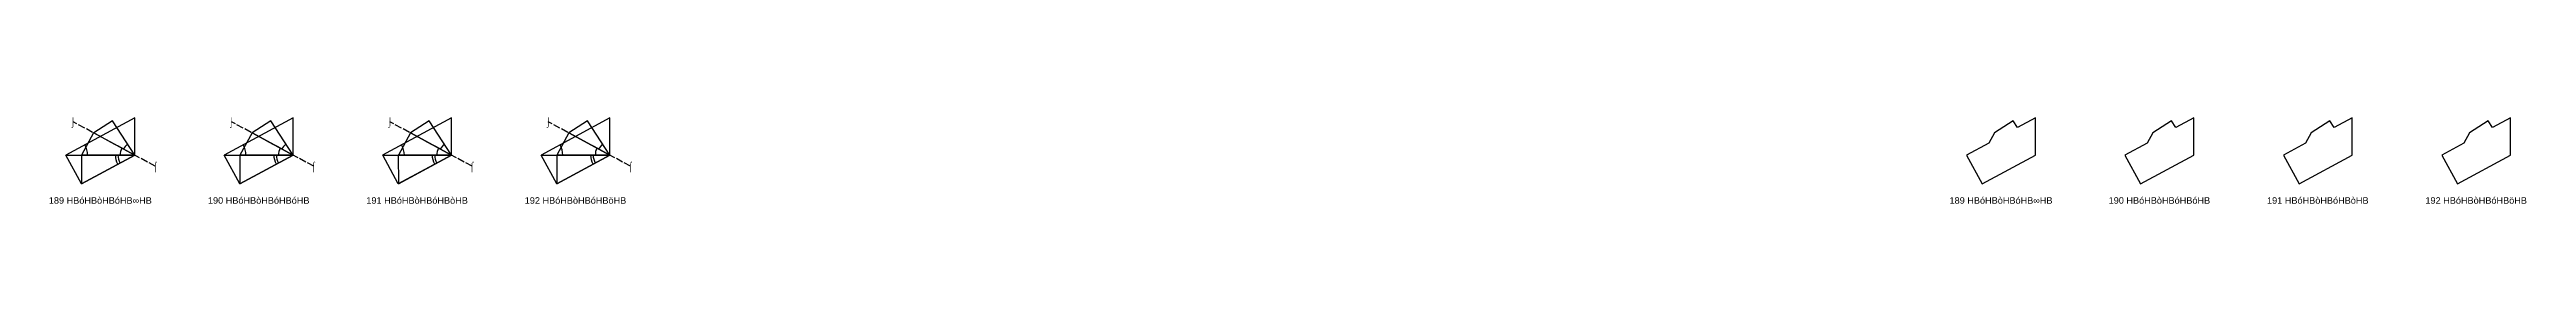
# Model space of a CAD drawing. Header units: millimetres. Extents: x 122552 to 1654769, y -10280102 to 62068.
# Drawn here: x 1051862 to 1468595, y -1737891 to -1723271 of the extents above; entities that cross this region are included whole.
import ezdxf
from ezdxf.enums import TextEntityAlignment as Align

# ---------------------------------------------------------------- set-up
doc = ezdxf.new("R2010")
doc.units = ezdxf.units.MM
doc.linetypes.add('ACAD_ISO02W100', pattern=[15, 12, -3])
for name, color, linetype in [('BASE', 170, 'Continuous'), ('HYPOTENUSE', 20, 'Continuous'), ('PERPENDICULAR', 90, 'Continuous'), ('Standard', 7, 'Continuous')]:
    doc.layers.add(name, color=color, linetype=linetype)
doc.styles.add('Arial', font='arial_0.ttf')

msp = doc.modelspace()

# ---------------------------------------------------------------- texts
at = {"style": 'Arial'}
for s, p in [('⌡', (1055827, -1724053)), ('⌡', (1082476, -1724053)), ('⌡', (1109125, -1724053)), ('⌡', (1135773, -1724053)), ('⌠', (1069657, -1731558)), ('⌠', (1096305, -1731558)), ('⌠', (1122954, -1731558)), ('⌠', (1149603, -1731558)), ('189 HBóHBòHBóHB∞HB', (1060406, -1737326)), ('190 HBóHBòHBóHBóHB', (1087054, -1737326)), ('191 HBóHBòHBóHBòHB', (1113703, -1737326)), ('192 HBóHBòHBóHBöHB', (1140352, -1737326)), ('189 HBóHBòHBóHB∞HB', (1380190, -1737326)), ('190 HBóHBòHBóHBóHB', (1406838, -1737326)), ('191 HBóHBòHBóHBòHB', (1433487, -1737326)), ('192 HBóHBòHBóHBöHB', (1460136, -1737326))]:
    msp.add_text(s, height=1100, dxfattribs=at).set_placement(p, align=Align.MIDDLE_CENTER)

# ---------------------------------------------------------------- blocks, each defined once
blk = doc.blocks.new('fundamental_block_GT')
at = {"color": 4}
blk.add_arc((0, -2), 277, 359.9799, 28.4254, dxfattribs=at)
at = {"layer": 'BASE'}
blk.add_line((0, 0), (879, -7), dxfattribs=at)
at = {"layer": 'HYPOTENUSE'}
blk.add_line((883, 469), (0, 0), dxfattribs=at)
at = {"layer": 'PERPENDICULAR'}
blk.add_line((879, -7), (883, 469), dxfattribs=at)

# ---------------------------------------------------------------- linework, layer by layer
at = {"linetype": 'ACAD_ISO02W100', "ltscale": 100}
for p, q in [((1069657, -1731558), (1055827, -1724053)), ((1096305, -1731558), (1082476, -1724053)), ((1122954, -1731558), (1109125, -1724053)), ((1149603, -1731558), (1135773, -1724053))]:
    msp.add_line(p, q, dxfattribs=at)
for points in [[(1377032, -1734539), (1385983, -1729682), (1385983, -1723393), (1382962, -1725033), (1382215, -1723884), (1379069, -1725929), (1378133, -1727654), (1374396, -1729682)], [(1403681, -1734539), (1412632, -1729682), (1412632, -1723393), (1409610, -1725033), (1408864, -1723884), (1405717, -1725929), (1404781, -1727654), (1401045, -1729682)], [(1430330, -1734539), (1439281, -1729682), (1439281, -1723393), (1436259, -1725033), (1435512, -1723884), (1432366, -1725929), (1431430, -1727654), (1427693, -1729682)], [(1456978, -1734539), (1465929, -1729682), (1465929, -1723393), (1462908, -1725033), (1462161, -1723884), (1459015, -1725929), (1458079, -1727654), (1454342, -1729682)]]:
    msp.add_lwpolyline(points, close=True)

# ---------------------------------------------------------------- block references
for p, xscale, yscale, zscale, rotation in [((1066199, -1729682), -11.58735412275403, 11.58735412275403, 11.58735412275403, 27.99999999999958), ((1066199, -1729682), 7.867265571233751, 7.867265571233751, 7.867265571233751, 123.511667238211), ((1092848, -1729682), -11.58735412275403, 11.58735412275403, 11.58735412275403, 27.99999999999958), ((1092848, -1729682), 7.867265571233751, 7.867265571233751, 7.867265571233751, 123.511667238211), ((1119497, -1729682), -11.58735412275403, 11.58735412275403, 11.58735412275403, 27.99999999999958), ((1119497, -1729682), 7.867265571233751, 7.867265571233751, 7.867265571233751, 123.511667238211), ((1146145, -1729682), -11.58735412275403, 11.58735412275403, 11.58735412275403, 27.99999999999958), ((1146145, -1729682), 7.867265571233751, 7.867265571233751, 7.867265571233751, 123.511667238211), ((1066199, -1729682), 8.951118371073562, 8.951118371073562, 8.951118371073562, 151.9999999999985), ((1092848, -1729682), 8.951118371073562, 8.951118371073562, 8.951118371073562, 151.9999999999985), ((1119497, -1729682), 8.951118371073562, 8.951118371073562, 8.951118371073562, 151.9999999999985), ((1146145, -1729682), 8.951118371073562, 8.951118371073562, 8.951118371073562, 151.9999999999985), ((1066199, -1729682), 10.184290763736, 10.184290763736, 10.184290763736, 180.4883327617911), ((1092848, -1729682), 10.184290763736, 10.184290763736, 10.184290763736, 180.4883327617911), ((1119497, -1729682), 10.184290763736, 10.184290763736, 10.184290763736, 180.4883327617911), ((1146145, -1729682), 10.184290763736, 10.184290763736, 10.184290763736, 180.4883327617911)]:
    msp.add_blockref('fundamental_block_GT', p, dxfattribs=dict(xscale=xscale, yscale=yscale, zscale=zscale, rotation=rotation))
at = {"layer": 'Standard', "xscale": 13.18371388650824, "yscale": 13.18371388650824, "zscale": 13.18371388650824, "rotation": 0.4883327617913192}
for p in [(1054612, -1729682), (1081261, -1729682), (1107909, -1729682), (1134558, -1729682)]:
    msp.add_blockref('fundamental_block_GT', p, dxfattribs=at)

msp.set_redraw_order([(e.dxf.handle, doc.entitydb.next_handle()) for e in msp.query("TEXT MTEXT ATTDEF DIMENSION ARC_DIMENSION")])  # texts and dimensions are drawn at this point

doc.saveas('drawing.dxf')
